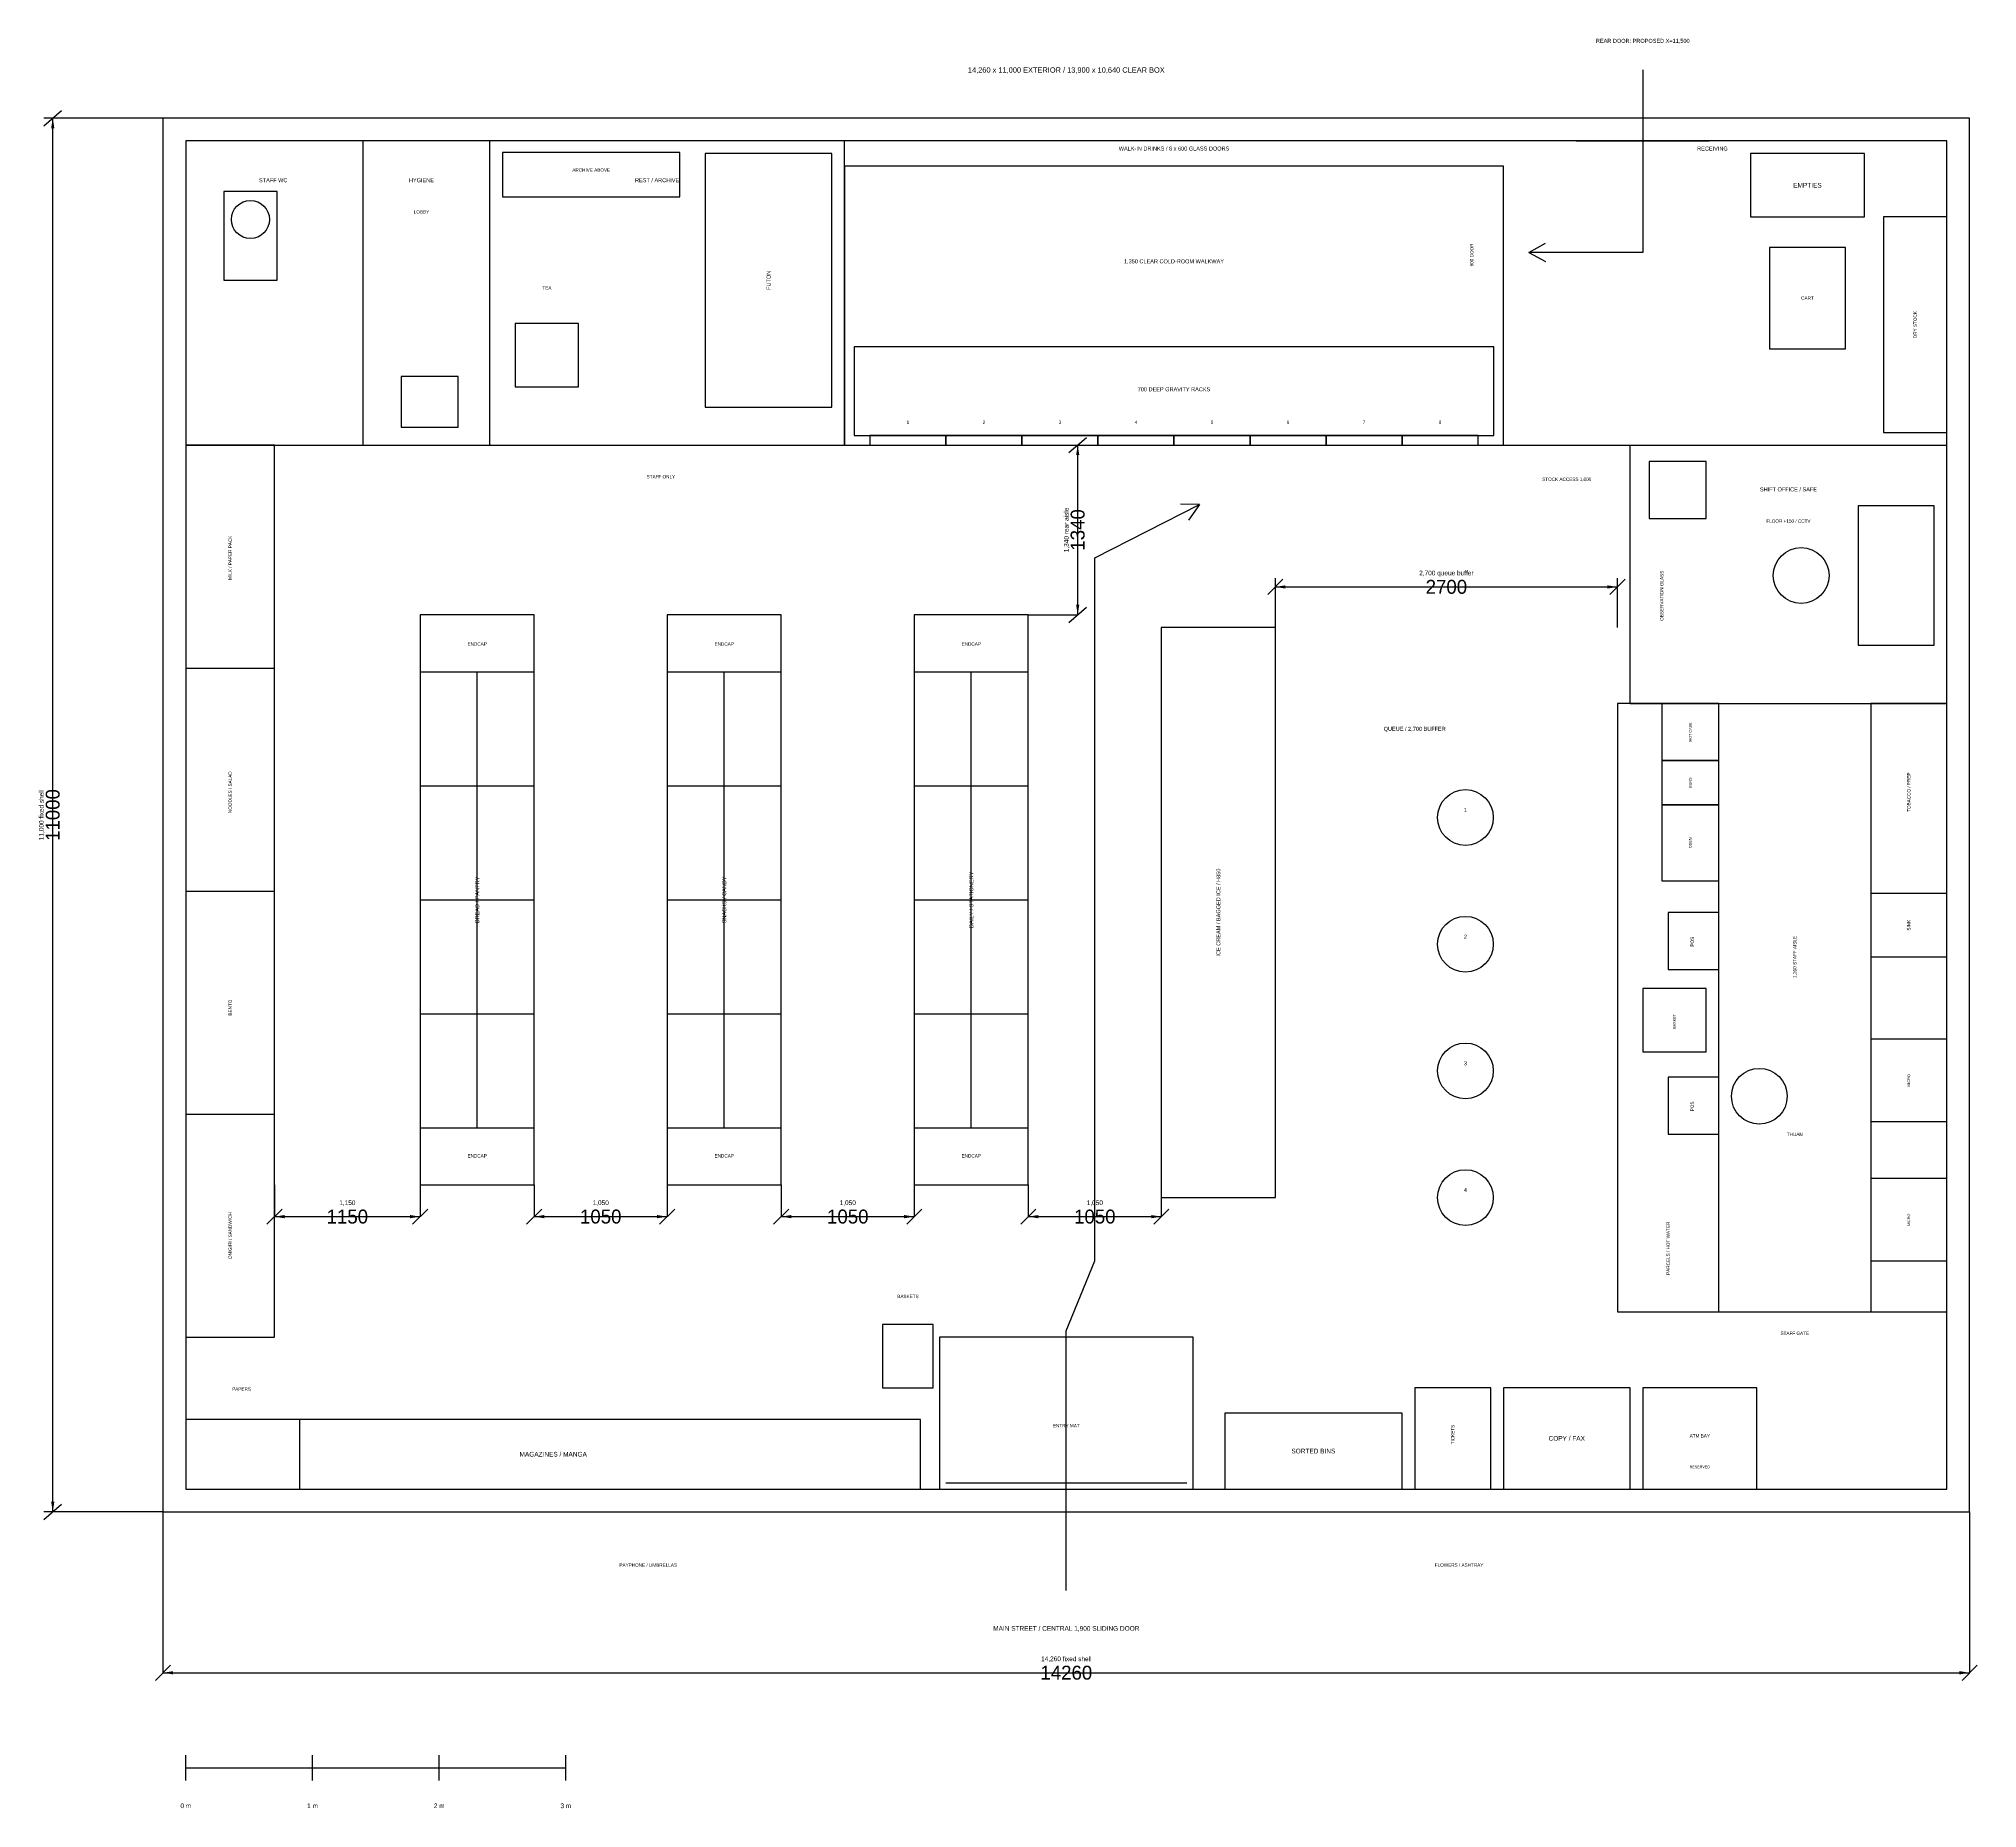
# Model space of a CAD drawing. Header units: millimetres. Extents: x -1160 to 38600, y -2519 to 23410.
# Drawn here: x -1160 to 14140, y -2519 to 11446 of the extents above; entities that cross this region are included whole.
import ezdxf
from ezdxf.enums import TextEntityAlignment as Align

# ---------------------------------------------------------------- set-up
doc = ezdxf.new("R2010")
doc.units = ezdxf.units.MM
for name, color, linetype in [('COLD', 4, 'Continuous'), ('DIM', 8, 'Continuous'), ('EXTERIOR', 7, 'Continuous'), ('FIXTURES', 3, 'Continuous'), ('FLOOR', 8, 'Continuous'), ('ROUTE', 1, 'Continuous'), ('STAFF', 30, 'Continuous'), ('TEXT', 7, 'Continuous'), ('WALLS', 7, 'Continuous')]:
    doc.layers.add(name, color=color, linetype=linetype)
doc.dimstyles.get("Standard").update_dxf_attribs({"dimtxt": 2.5, "dimasz": 2.5, "dimexe": 1.25, "dimexo": 0.625, "dimtad": 1, "dimcen": 2.5, "dimazin": 3, "dimtfac": 1, "dimtmove": 0, "dimatfit": 3})

# ---------------------------------------------------------------- blocks, each defined once
blk = doc.blocks.new('_CLOSEDFILLED')
at = {"color": 0, "linetype": 'BYBLOCK'}
blk.add_solid([(-1, 0.16), (0, 0), (-1, -0.16)], dxfattribs=at)
blk = doc.blocks.new('*D1')
at = {"color": 8}
for p, q in [((-180, -180), (-180, -1450)), ((14080, -180), (14080, -1450)), ((-100, -1450), (6675, -1450)), ((7225, -1450), (14000, -1450))]:
    blk.add_line(p, q, dxfattribs=at)
at = {"layer": 'Defpoints'}
for p in [(-180, -180), (14080, -180), (-180, -1450)]:
    blk.add_point(p, dxfattribs=at)
at = {"color": 8, "xscale": 80, "yscale": 80, "rotation": 180}
blk.add_blockref('_CLOSEDFILLED', (-180, -1450), dxfattribs=at)
at = {"color": 8, "xscale": 80, "yscale": 80}
blk.add_blockref('_CLOSEDFILLED', (14080, -1450), dxfattribs=at)
at = {"color": 8, "insert": (6950, -1450), "char_height": 110, "attachment_point": 5}
blk.add_mtext('14260', dxfattribs=at)
blk = doc.blocks.new('*D2')
at = {"color": 8}
for p, q in [((-180, 10820), (-1050, 10820)), ((-1050, 5595), (-1050, 10740)), ((-1050, -100), (-1050, 5045)), ((-180, -180), (-1050, -180))]:
    blk.add_line(p, q, dxfattribs=at)
at = {"layer": 'Defpoints'}
for p in [(-180, 10820), (-1050, -180), (-180, -180)]:
    blk.add_point(p, dxfattribs=at)
at = {"color": 8, "xscale": 80, "yscale": 80}
for p, rotation in [((-1050, 10820), 90), ((-1050, -180), 270)]:
    blk.add_blockref('_CLOSEDFILLED', p, dxfattribs=dict(at, rotation=rotation))
at = {"color": 8, "insert": (-1050, 5320), "char_height": 110, "attachment_point": 5, "rotation": 90}
blk.add_mtext('11000', dxfattribs=at)
blk = doc.blocks.new('*D3')
at = {"color": 8}
for p, q in [((700, 2400), (700, 2150)), ((1850, 2400), (1850, 2150)), ((780, 2150), (1055, 2150)), ((1495, 2150), (1770, 2150))]:
    blk.add_line(p, q, dxfattribs=at)
at = {"layer": 'Defpoints'}
for p in [(700, 2400), (1850, 2400), (700, 2150)]:
    blk.add_point(p, dxfattribs=at)
at = {"color": 8, "xscale": 80, "yscale": 80, "rotation": 180}
blk.add_blockref('_CLOSEDFILLED', (700, 2150), dxfattribs=at)
at = {"color": 8, "xscale": 80, "yscale": 80}
blk.add_blockref('_CLOSEDFILLED', (1850, 2150), dxfattribs=at)
at = {"color": 8, "insert": (1275, 2150), "char_height": 110, "attachment_point": 5}
blk.add_mtext('1150', dxfattribs=at)
blk = doc.blocks.new('*D4')
at = {"color": 8}
for p, q in [((2750, 2400), (2750, 2150)), ((3800, 2400), (3800, 2150)), ((2830, 2150), (3055, 2150)), ((3495, 2150), (3720, 2150))]:
    blk.add_line(p, q, dxfattribs=at)
at = {"layer": 'Defpoints'}
for p in [(2750, 2400), (3800, 2400), (2750, 2150)]:
    blk.add_point(p, dxfattribs=at)
at = {"color": 8, "xscale": 80, "yscale": 80, "rotation": 180}
blk.add_blockref('_CLOSEDFILLED', (2750, 2150), dxfattribs=at)
at = {"color": 8, "xscale": 80, "yscale": 80}
blk.add_blockref('_CLOSEDFILLED', (3800, 2150), dxfattribs=at)
at = {"color": 8, "insert": (3275, 2150), "char_height": 110, "attachment_point": 5}
blk.add_mtext('1050', dxfattribs=at)
blk = doc.blocks.new('*D5')
at = {"color": 8}
for p, q in [((4700, 2400), (4700, 2150)), ((5750, 2400), (5750, 2150)), ((4780, 2150), (5005, 2150)), ((5445, 2150), (5670, 2150))]:
    blk.add_line(p, q, dxfattribs=at)
at = {"layer": 'Defpoints'}
for p in [(4700, 2400), (5750, 2400), (4700, 2150)]:
    blk.add_point(p, dxfattribs=at)
at = {"color": 8, "xscale": 80, "yscale": 80, "rotation": 180}
blk.add_blockref('_CLOSEDFILLED', (4700, 2150), dxfattribs=at)
at = {"color": 8, "xscale": 80, "yscale": 80}
blk.add_blockref('_CLOSEDFILLED', (5750, 2150), dxfattribs=at)
at = {"color": 8, "insert": (5225, 2150), "char_height": 110, "attachment_point": 5}
blk.add_mtext('1050', dxfattribs=at)
blk = doc.blocks.new('*D6')
at = {"color": 8}
for p, q in [((6650, 2400), (6650, 2150)), ((7700, 2400), (7700, 2150)), ((6730, 2150), (6955, 2150)), ((7395, 2150), (7620, 2150))]:
    blk.add_line(p, q, dxfattribs=at)
at = {"layer": 'Defpoints'}
for p in [(6650, 2400), (7700, 2400), (6650, 2150)]:
    blk.add_point(p, dxfattribs=at)
at = {"color": 8, "xscale": 80, "yscale": 80, "rotation": 180}
blk.add_blockref('_CLOSEDFILLED', (6650, 2150), dxfattribs=at)
at = {"color": 8, "xscale": 80, "yscale": 80}
blk.add_blockref('_CLOSEDFILLED', (7700, 2150), dxfattribs=at)
at = {"color": 8, "insert": (7175, 2150), "char_height": 110, "attachment_point": 5}
blk.add_mtext('1050', dxfattribs=at)
blk = doc.blocks.new('*D7')
at = {"color": 8}
for p, q in [((6650, 8240), (7040, 8240)), ((7040, 7790), (7040, 8160)), ((7040, 6980), (7040, 7350)), ((6650, 6900), (7040, 6900))]:
    blk.add_line(p, q, dxfattribs=at)
at = {"layer": 'Defpoints'}
for p in [(6650, 8240), (6650, 6900), (7040, 6900)]:
    blk.add_point(p, dxfattribs=at)
at = {"color": 8, "xscale": 80, "yscale": 80}
for p, rotation in [((7040, 8240), 90), ((7040, 6900), 270)]:
    blk.add_blockref('_CLOSEDFILLED', p, dxfattribs=dict(at, rotation=rotation))
at = {"color": 8, "insert": (7040, 7570), "char_height": 110, "attachment_point": 5, "rotation": 90}
blk.add_mtext('1340', dxfattribs=at)
blk = doc.blocks.new('*D8')
at = {"color": 8}
for p, q in [((8600, 6800), (8600, 7120)), ((8680, 7120), (9730, 7120)), ((10170, 7120), (11220, 7120)), ((11300, 6800), (11300, 7120))]:
    blk.add_line(p, q, dxfattribs=at)
at = {"layer": 'Defpoints'}
for p in [(8600, 7120), (8600, 6800), (11300, 6800)]:
    blk.add_point(p, dxfattribs=at)
at = {"color": 8, "xscale": 80, "yscale": 80, "rotation": 180}
blk.add_blockref('_CLOSEDFILLED', (8600, 7120), dxfattribs=at)
at = {"color": 8, "xscale": 80, "yscale": 80}
blk.add_blockref('_CLOSEDFILLED', (11300, 7120), dxfattribs=at)
at = {"color": 8, "insert": (9950, 7120), "char_height": 110, "attachment_point": 5}
blk.add_mtext('2700', dxfattribs=at)

msp = doc.modelspace()

# ---------------------------------------------------------------- linework, layer by layer
at = {"layer": 'COLD'}
for p, q in [((10400, 10440), (5200, 10440)), ((5200, 10440), (5200, 8240)), ((10400, 8240), (10400, 10440)), ((10325, 9015), (5275, 9015)), ((5275, 9015), (5275, 8315)), ((10325, 8315), (10325, 9015)), ((2150, 8780), (1700, 8780)), ((1700, 8780), (1700, 8380)), ((2150, 8380), (2150, 8780)), ((1700, 8380), (2150, 8380)), ((5275, 8315), (10325, 8315)), ((6000, 8315), (5400, 8315)), ((5400, 8315), (5400, 8240)), ((6000, 8240), (6000, 8315)), ((6600, 8315), (6000, 8315)), ((6000, 8315), (6000, 8240)), ((6600, 8240), (6600, 8315)), ((7200, 8315), (6600, 8315)), ((6600, 8315), (6600, 8240)), ((7200, 8240), (7200, 8315)), ((7800, 8315), (7200, 8315)), ((7200, 8315), (7200, 8240)), ((7800, 8240), (7800, 8315)), ((8400, 8315), (7800, 8315)), ((7800, 8315), (7800, 8240)), ((8400, 8240), (8400, 8315)), ((9000, 8315), (8400, 8315)), ((8400, 8315), (8400, 8240)), ((9000, 8240), (9000, 8315)), ((9600, 8315), (9000, 8315)), ((9000, 8315), (9000, 8240)), ((9600, 8240), (9600, 8315)), ((10200, 8315), (9600, 8315)), ((9600, 8315), (9600, 8240)), ((10200, 8240), (10200, 8315)), ((700, 8240), (0, 8240)), ((0, 8240), (0, 1200)), ((700, 1200), (700, 8240)), ((5200, 8240), (10400, 8240)), ((5400, 8240), (6000, 8240)), ((6000, 8240), (6600, 8240)), ((6600, 8240), (7200, 8240)), ((7200, 8240), (7800, 8240)), ((7800, 8240), (8400, 8240)), ((8400, 8240), (9000, 8240)), ((9000, 8240), (9600, 8240)), ((9600, 8240), (10200, 8240)), ((11400, 6500), (11400, 7700)), ((8600, 6800), (7700, 6800)), ((7700, 6800), (7700, 2300)), ((8600, 2300), (8600, 6800)), ((0, 6480), (700, 6480)), ((0, 4720), (700, 4720)), ((13900, 4700), (13300, 4700)), ((13300, 4700), (13300, 4200)), ((13900, 4200), (13900, 4700)), ((13300, 4200), (13900, 4200)), ((0, 2960), (700, 2960)), ((7700, 2300), (8600, 2300)), ((0, 1200), (700, 1200)), ((0, 0), (6000, 0)), ((6000, 50), (6950, 50)), ((6950, 50), (7900, 50)), ((7900, 0), (13900, 0))]:
    msp.add_line(p, q, dxfattribs=at)
at = {"layer": 'DIM'}
for p, q in [((-1120, 10760), (-980, 10880)), ((-180, 10820), (-1120, 10820)), ((-1050, -180), (-1050, 10820)), ((6970, 8180), (7110, 8300)), ((6650, 8240), (6970, 8240)), ((7040, 6900), (7040, 8240)), ((8540, 7060), (8660, 7180)), ((8600, 6800), (8600, 7190)), ((8600, 7120), (11300, 7120)), ((11240, 7060), (11360, 7180)), ((11300, 6800), (11300, 7190)), ((6650, 6900), (6970, 6900)), ((6970, 6840), (7110, 6960)), ((700, 2400), (700, 2220)), ((1850, 2400), (1850, 2220)), ((2750, 2400), (2750, 2220)), ((3800, 2400), (3800, 2220)), ((4700, 2400), (4700, 2220)), ((5750, 2400), (5750, 2220)), ((6650, 2400), (6650, 2220)), ((7700, 2400), (7700, 2220)), ((640, 2090), (760, 2210)), ((700, 2150), (1850, 2150)), ((1790, 2090), (1910, 2210)), ((2690, 2090), (2810, 2210)), ((2750, 2150), (3800, 2150)), ((3740, 2090), (3860, 2210)), ((4640, 2090), (4760, 2210)), ((4700, 2150), (5750, 2150)), ((5690, 2090), (5810, 2210)), ((6590, 2090), (6710, 2210)), ((6650, 2150), (7700, 2150)), ((7640, 2090), (7760, 2210)), ((12400, 800), (11500, 800)), ((11500, 800), (11500, 0)), ((12400, 0), (12400, 800)), ((11500, 0), (12400, 0)), ((-1120, -240), (-980, -120)), ((-180, -180), (-1120, -180)), ((-180, -180), (-180, -1380)), ((14080, -180), (14080, -1380)), ((-240, -1510), (-120, -1390)), ((-180, -1450), (14080, -1450)), ((14020, -1510), (14140, -1390)), ((0, -2300), (0, -2100)), ((1000, -2300), (1000, -2100)), ((2000, -2300), (2000, -2100)), ((3000, -2300), (3000, -2100)), ((0, -2200), (3000, -2200))]:
    msp.add_line(p, q, dxfattribs=at)
at = {"layer": 'EXTERIOR'}
for p, q in [((14080, 10820), (-180, 10820)), ((-180, 10820), (-180, -180)), ((14080, -180), (14080, 10820)), ((-180, -180), (14080, -180))]:
    msp.add_line(p, q, dxfattribs=at)
at = {"layer": 'FIXTURES'}
for p, q in [((720, 10240), (300, 10240)), ((300, 10240), (300, 9540)), ((720, 9540), (720, 10240)), ((300, 9540), (720, 9540)), ((2750, 6900), (1850, 6900)), ((1850, 6900), (1850, 2400)), ((2750, 2400), (2750, 6900)), ((4700, 6900), (3800, 6900)), ((3800, 6900), (3800, 2400)), ((4700, 2400), (4700, 6900)), ((6650, 6900), (5750, 6900)), ((5750, 6900), (5750, 2400)), ((6650, 2400), (6650, 6900)), ((1850, 6450), (2750, 6450)), ((2300, 2850), (2300, 6450)), ((3800, 6450), (4700, 6450)), ((4250, 2850), (4250, 6450)), ((5750, 6450), (6650, 6450)), ((6200, 2850), (6200, 6450)), ((1850, 5550), (2750, 5550)), ((3800, 5550), (4700, 5550)), ((5750, 5550), (6650, 5550)), ((1850, 4650), (2750, 4650)), ((3800, 4650), (4700, 4650)), ((5750, 4650), (6650, 4650)), ((1850, 3750), (2750, 3750)), ((3800, 3750), (4700, 3750)), ((5750, 3750), (6650, 3750)), ((1850, 2850), (2750, 2850)), ((3800, 2850), (4700, 2850)), ((5750, 2850), (6650, 2850)), ((1850, 2400), (2750, 2400)), ((3800, 2400), (4700, 2400)), ((5750, 2400), (6650, 2400)), ((5900, 1300), (5500, 1300)), ((5500, 1300), (5500, 800)), ((5900, 800), (5900, 1300)), ((5500, 800), (5900, 800)), ((10300, 800), (9700, 800)), ((9700, 800), (9700, 0)), ((10300, 0), (10300, 800)), ((11400, 800), (10400, 800)), ((10400, 800), (10400, 0)), ((11400, 0), (11400, 800)), ((5800, 550), (0, 550)), ((0, 550), (0, 0)), ((900, 0), (900, 550)), ((5800, 0), (5800, 550)), ((9600, 600), (8200, 600)), ((8200, 600), (8200, 0)), ((9600, 0), (9600, 600)), ((0, 0), (5800, 0)), ((8200, 0), (9600, 0)), ((9700, 0), (10300, 0)), ((10400, 0), (11400, 0))]:
    msp.add_line(p, q, dxfattribs=at)
msp.add_circle((510, 10020), 150, dxfattribs=at)
at = {"layer": 'FLOOR'}
for p, q in [((13900, 10640), (0, 10640)), ((0, 10640), (0, 0)), ((13900, 0), (13900, 10640)), ((7950, 1200), (5950, 1200)), ((5950, 1200), (5950, 0)), ((7950, 0), (7950, 1200)), ((0, 0), (13900, 0)), ((5950, 0), (7950, 0))]:
    msp.add_line(p, q, dxfattribs=at)
at = {"layer": 'ROUTE'}
for p, q in [((11500, 11200), (11500, 9760)), ((10600, 9760), (10731.6, 9831.9)), ((11500, 9760), (10600, 9760)), ((10600, 9760), (10731.6, 9688.1)), ((7175, 7350), (8000, 7770)), ((8000, 7770), (7850.1, 7774.4)), ((8000, 7770), (7915.3, 7646.2)), ((7175, 1800), (7175, 7350)), ((6950, 1250), (7175, 1800)), ((6950, -800), (6950, 1250))]:
    msp.add_line(p, q, dxfattribs=at)
for centre in [(10100, 5300), (10100, 4300), (10100, 3300), (10100, 2300)]:
    msp.add_circle(centre, 220, dxfattribs=at)
at = {"layer": 'STAFF'}
for p, q in [((10975, 10640), (12025, 10640)), ((3900, 10550), (2500, 10550)), ((2500, 10550), (2500, 10200)), ((3900, 10200), (3900, 10550)), ((5100, 10540), (4100, 10540)), ((4100, 10540), (4100, 8540)), ((5100, 8540), (5100, 10540)), ((13250, 10540), (12350, 10540)), ((12350, 10540), (12350, 10040)), ((13250, 10040), (13250, 10540)), ((1400, 9300), (1400, 10200)), ((2400, 9300), (2400, 10200)), ((2500, 10200), (3900, 10200)), ((10400, 9300), (10400, 10200)), ((12350, 10040), (13250, 10040)), ((13900, 10040), (13400, 10040)), ((13400, 10040), (13400, 8340)), ((13900, 8340), (13900, 10040)), ((13100, 9800), (12500, 9800)), ((12500, 9800), (12500, 9000)), ((13100, 9000), (13100, 9800)), ((3100, 9200), (2600, 9200)), ((2600, 9200), (2600, 8700)), ((3100, 8700), (3100, 9200)), ((12500, 9000), (13100, 9000)), ((2600, 8700), (3100, 8700)), ((4100, 8540), (5100, 8540)), ((13400, 8340), (13900, 8340)), ((3300, 8240), (4200, 8240)), ((10400, 8240), (11400, 8240)), ((12000, 8110), (11550, 8110)), ((11550, 8110), (11550, 7660)), ((12000, 8240), (12900, 8240)), ((12000, 7660), (12000, 8110)), ((11550, 7660), (12000, 7660)), ((13800, 7760), (13200, 7760)), ((13200, 7760), (13200, 6660)), ((13800, 6660), (13800, 7760)), ((13200, 6660), (13800, 6660)), ((12100, 6200), (11300, 6200)), ((11300, 6200), (11300, 1400)), ((12100, 6200), (11650, 6200)), ((11650, 6200), (11650, 5750)), ((12100, 1400), (12100, 6200)), ((12100, 5750), (12100, 6200)), ((12200, 6200), (13100, 6200)), ((13900, 6200), (13300, 6200)), ((13300, 6200), (13300, 1400)), ((13900, 1400), (13900, 6200)), ((12100, 5750), (11650, 5750)), ((11650, 5750), (11650, 5400)), ((11650, 5750), (12100, 5750)), ((12100, 5400), (12100, 5750)), ((12100, 5400), (11650, 5400)), ((11650, 5400), (11650, 4800)), ((11650, 5400), (12100, 5400)), ((12100, 4800), (12100, 5400)), ((11650, 4800), (12100, 4800)), ((12100, 4550), (11700, 4550)), ((11700, 4550), (11700, 4100)), ((12100, 4100), (12100, 4550)), ((11700, 4100), (12100, 4100)), ((12000, 3950), (11500, 3950)), ((11500, 3950), (11500, 3450)), ((12000, 3450), (12000, 3950)), ((13900, 3550), (13300, 3550)), ((13300, 3550), (13300, 2900)), ((13900, 2900), (13900, 3550)), ((11500, 3450), (12000, 3450)), ((12100, 3250), (11700, 3250)), ((11700, 3250), (11700, 2800)), ((12100, 2800), (12100, 3250)), ((11700, 2800), (12100, 2800)), ((13300, 2900), (13900, 2900)), ((13900, 2450), (13300, 2450)), ((13300, 2450), (13300, 1800)), ((13900, 1800), (13900, 2450)), ((13300, 1800), (13900, 1800)), ((11300, 1400), (12100, 1400)), ((12100, 1400), (13300, 1400)), ((13300, 1400), (13900, 1400))]:
    msp.add_line(p, q, dxfattribs=at)
for centre in [(12750, 7210), (12420, 3100)]:
    msp.add_circle(centre, 220, dxfattribs=at)
at = {"layer": 'WALLS'}
for p, q in [((1400, 10200), (1400, 10640)), ((2400, 10200), (2400, 10640)), ((5200, 8240), (5200, 10640)), ((1400, 8240), (1400, 9300)), ((2400, 8240), (2400, 9300)), ((0, 8240), (3300, 8240)), ((4200, 8240), (5200, 8240)), ((11400, 8240), (12000, 8240)), ((11400, 6200), (11400, 8240)), ((12900, 8240), (13900, 8240)), ((11400, 6200), (12200, 6200)), ((13100, 6200), (13900, 6200))]:
    msp.add_line(p, q, dxfattribs=at)

# ---------------------------------------------------------------- texts
at = {"layer": 'DIM'}
for s, p in [('1,340 rear aisle', (6950, 7570)), ('11,000 fixed shell', (-1140, 5320))]:
    msp.add_text(s, height=37.042, rotation=90, dxfattribs=at).set_placement(p, align=Align.MIDDLE_CENTER)
for s, height, p in [('2,700 queue buffer', 37.042, (9950, 7230)), ('1,150', 37.04, (1275, 2260)), ('1,050', 37.04, (3275, 2260)), ('1,050', 37.04, (5225, 2260)), ('1,050', 37.04, (7175, 2260)), ('14,260 fixed shell', 37.042, (6950, -1340))]:
    msp.add_text(s, height=height, dxfattribs=at).set_placement(p, align=Align.MIDDLE_CENTER)
at = {"layer": 'TEXT'}
for s, height, p in [('REAR DOOR: PROPOSED X=11,500', 31.75, (11500, 11430)), ('14,260 x 11,000 EXTERIOR / 13,900 x 10,640 CLEAR BOX', 42.333, (6950, 11200)), ('WALK-IN DRINKS / 8 x 600 GLASS DOORS', 31.75, (7800, 10580)), ('RECEIVING', 31.75, (12050, 10580)), ('ARCHIVE ABOVE', 26.458, (3200, 10410)), ('STAFF WC', 31.75, (690, 10330)), ('HYGIENE', 31.75, (1860, 10330)), ('REST / ARCHIVE', 31.75, (3720, 10330)), ('EMPTIES', 37.04, (12800, 10290)), ('LOBBY', 26.46, (1860, 10080)), ('1,350 CLEAR COLD-ROOM WALKWAY', 31.75, (7800, 9690)), ('TEA', 26.46, (2850, 9480)), ('CART', 26.46, (12800, 9400)), ('700 DEEP GRAVITY RACKS', 31.75, (7800, 8680)), ('1', 26.5, (5700, 8420)), ('2', 26.5, (6300, 8420)), ('3', 26.5, (6900, 8420)), ('4', 26.5, (7500, 8420)), ('5', 26.5, (8100, 8420)), ('6', 26.5, (8700, 8420)), ('7', 26.5, (9300, 8420)), ('8', 26.5, (9900, 8420)), ('STAFF ONLY', 26.46, (3750, 7990)), ('STOCK ACCESS 1,000', 26.458, (10900, 7970)), ('SHIFT OFFICE / SAFE', 31.75, (12650, 7890)), ('FLOOR +150 / CCTV', 26.458, (12650, 7640)), ('ENDCAP', 26.46, (2300, 6670)), ('ENDCAP', 26.46, (4250, 6670)), ('ENDCAP', 26.46, (6200, 6670)), ('QUEUE / 2,700 BUFFER', 31.75, (9700, 6000)), ('1', 31.7, (10100, 5360)), ('2', 31.7, (10100, 4360)), ('3', 31.7, (10100, 3360)), ('THUAN', 26.46, (12700, 2800)), ('ENDCAP', 26.46, (2300, 2630)), ('ENDCAP', 26.46, (4250, 2630)), ('ENDCAP', 26.46, (6200, 2630)), ('4', 31.7, (10100, 2360)), ('BASKETS', 26.46, (5700, 1520)), ('STAFF GATE', 26.46, (12700, 1230)), ('PAPERS', 26.46, (440, 790)), ('ENTRY MAT', 26.46, (6950, 500)), ('SORTED BINS', 37.042, (8900, 300)), ('COPY / FAX', 37.04, (10900, 400)), ('ATM BAY', 26.46, (11950, 420)), ('MAGAZINES / MANGA', 37.042, (2900, 275)), ('RESERVED', 21.17, (11950, 175)), ('PAYPHONE / UMBRELLAS', 26.458, (3650, -600)), ('FLOWERS / ASHTRAY', 26.458, (10050, -600)), ('MAIN STREET / CENTRAL 1,900 SLIDING DOOR', 37.042, (6950, -1100)), ('0 m', 37.04, (0, -2500)), ('1 m', 37.04, (1000, -2500)), ('2 m', 37.04, (2000, -2500)), ('3 m', 37.04, (3000, -2500))]:
    msp.add_text(s, height=height, dxfattribs=at).set_placement(p, align=Align.MIDDLE_CENTER)
for s, height, p in [('900 DOOR', 26.46, (10150, 9740)), ('FUTON', 31.75, (4600, 9540)), ('DRY STOCK', 26.46, (13650, 9190)), ('MILK / PAPER PACK', 26.458, (350, 7350)), ('OBSERVATION GLASS', 26.458, (11650, 7050)), ('HOT CASE', 21.17, (11875, 5975)), ('NOODLES / SALAD', 26.458, (350, 5500)), ('BUNS', 21.17, (11875, 5575)), ('TOBACCO / PREP', 26.458, (13600, 5500)), ('ODEN', 21.17, (11875, 5100)), ('BREAD / PANTRY', 31.75, (2300, 4650)), ('SNACKS / CANDY', 31.75, (4250, 4650)), ('DAILY / STATIONERY', 31.75, (6200, 4650)), ('ICE CREAM / BAGGED ICE / H850', 31.75, (8150, 4550)), ('SINK', 26.46, (13600, 4450)), ('POS', 26.46, (11890, 4320)), ('1,200 STAFF AISLE', 26.458, (12700, 4200)), ('BENTO', 26.46, (350, 3800)), ('BASKET', 21.17, (11750, 3690)), ('MICRO', 21.17, (13600, 3225)), ('POS', 26.46, (11890, 3020)), ('ONIGIRI / SANDWICH', 26.458, (350, 2000)), ('MICRO', 21.17, (13600, 2125)), ('PARCELS / HOT WATER', 26.458, (11700, 1900)), ('TICKETS', 26.46, (10000, 430))]:
    msp.add_text(s, height=height, rotation=90, dxfattribs=at).set_placement(p, align=Align.MIDDLE_CENTER)

# ---------------------------------------------------------------- dimensions: what is measured, and where the dimension line sits
for base, p1, p2, picture, middle in [((-1050, -180), (-180, -180), (-180, 10820), '*D2', (-1050, 5320)), ((7040, 6900), (6650, 6900), (6650, 8240), '*D7', (7040, 7570))]:
    dim = msp.add_linear_dim(base=base, p1=p1, p2=p2, angle=90, dimstyle='Standard', override={"dimtxt": 110, "dimasz": 80, "dimdec": 0, "dimclrd": 8, "dimclre": 8, "dimclrt": 8})
    dim.commit()
    dim.dimension.update_dxf_attribs({"geometry": picture, "text_midpoint": middle})
for base, p1, p2, picture, middle in [((8600, 7120), (8600, 6800), (11300, 6800), '*D8', (9950, 7120)), ((700, 2150), (700, 2400), (1850, 2400), '*D3', (1275, 2150)), ((2750, 2150), (2750, 2400), (3800, 2400), '*D4', (3275, 2150)), ((4700, 2150), (4700, 2400), (5750, 2400), '*D5', (5225, 2150)), ((6650, 2150), (6650, 2400), (7700, 2400), '*D6', (7175, 2150)), ((-180, -1450), (-180, -180), (14080, -180), '*D1', (6950, -1450))]:
    dim = msp.add_linear_dim(base=base, p1=p1, p2=p2, dimstyle='Standard', override={"dimtxt": 110, "dimasz": 80, "dimdec": 0, "dimclrd": 8, "dimclre": 8, "dimclrt": 8})
    dim.commit()
    dim.dimension.update_dxf_attribs({"geometry": picture, "text_midpoint": middle})

doc.saveas('drawing.dxf')
